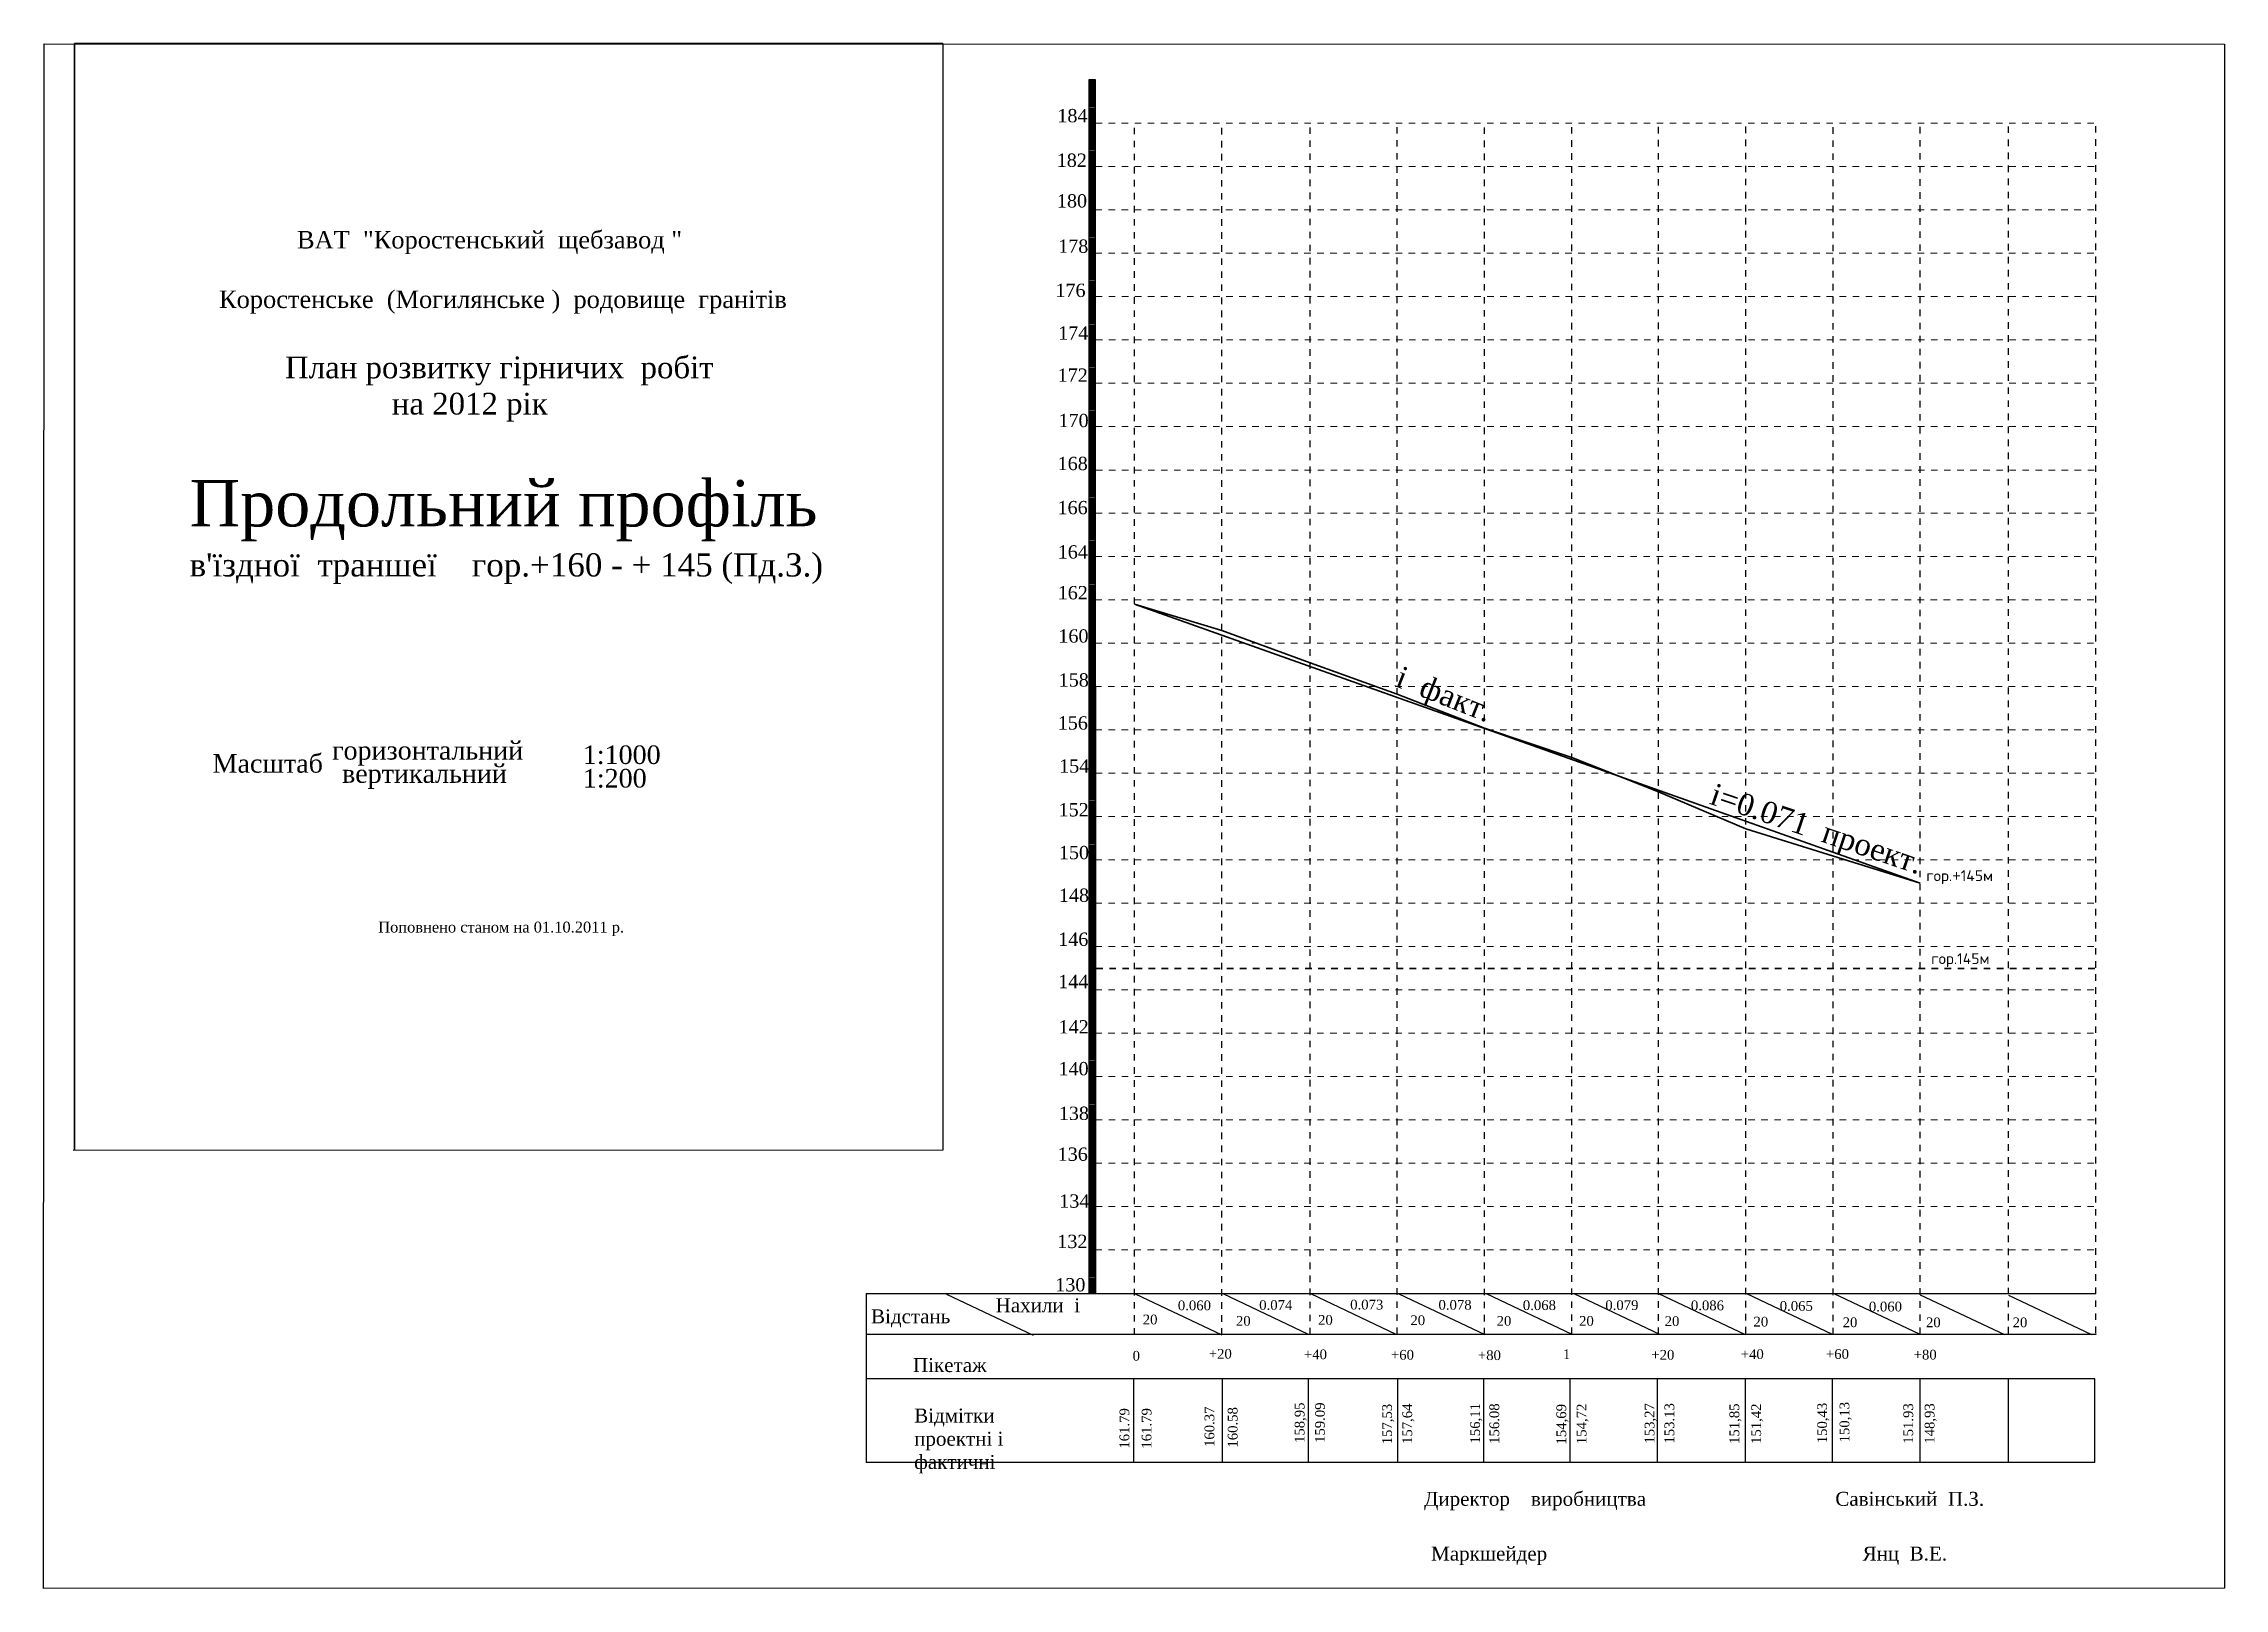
# Model space of a CAD drawing. Header units: millimetres. Extents: x -350 to 1691, y 600 to 2712.
# Drawn here: x -350 to 152, y 1003 to 1358 of the extents above; entities that cross this region are included whole.
import ezdxf

# ---------------------------------------------------------------- set-up
doc = ezdxf.new("R2010")
doc.units = ezdxf.units.MM
doc.linetypes.add('AHIDDEN2', pattern=[3, 1.5, -1.5])
for name, color, linetype in [('Зарам.оф.', 7, 'Continuous'), ('ЗАРАМОЧНОЕ ОФ.', 7, 'Continuous'), ('Окантовка року', 7, 'Continuous'), ('оформлення', 7, 'Continuous'), ('уклон факт', 7, 'Continuous')]:
    doc.layers.add(name, color=color, linetype=linetype)
doc.styles.add('grad', font='grad.shx')

msp = doc.modelspace()

# ---------------------------------------------------------------- texts
at = {"layer": 'ЗАРАМОЧНОЕ ОФ.', "color": 7, "linetype": 'Continuous', "char_height": 4.0163, "attachment_point": 1}
for s, insert, width in [('{\\fTimes New Roman|b0|i0|c204|p18;ВАТ  "Коростенський  щебзавод "                  }', (-291.37, 1314.91), 90.2948), ('{\\fTimes New Roman|b0|i0|c204|p18;   Коростенське  (Могилянське )  родовище  гранітів}', (-313.84, 1301.22), 136.3623)]:
    msp.add_mtext(s, dxfattribs=dict(at, insert=insert, width=width))
at = {"layer": 'ЗАРАМОЧНОЕ ОФ.', "color": 1, "linetype": 'Continuous', "insert": (-322.44, 1286.05), "char_height": 5, "width": 160, "attachment_point": 1}
msp.add_mtext('{\\fTimes New Roman|b0|i0|c204|p18;               План розвитку гірничих  робіт\\P            \\fTimes New Roman|b0|i0|c0|p18;                \\fTimes New Roman|b0|i0|c204|p18;на 20\\fTimes New Roman|b0|i0|c0|p18;12\\fTimes New Roman|b0|i0|c204|p18; рік}', dxfattribs=at)
at = {"layer": 'оформлення', "attachment_point": 1, "style": 'grad'}
for s, insert, char_height, width in [('{\\fTimes New Roman|b0|i0|c204|p18;184}', (-116.59, 1342.96), 3.0585, 6.662), ('{\\fTimes New Roman|b0|i0|c204|p18;182}', (-116.74, 1332.72), 3.0585, 6.662), ('{\\fTimes New Roman|b0|i0|c204|p18;180}', (-116.69, 1323.37), 3.0585, 6.662), ('{\\fTimes New Roman|b0|i0|c204|p18;178}', (-116.4, 1312.95), 3.0585, 6.662), ('{\\fTimes New Roman|b0|i0|c204|p18;176}', (-117.04, 1302.8), 3.0585, 6.662), ('{\\fTimes New Roman|b0|i0|c204|p18;174}', (-116.41, 1292.99), 3.0585, 6.662), ('{\\fTimes New Roman|b0|i0|c204|p18;172}', (-116.52, 1283.3), 3.0585, 6.662), ('{\\fTimes New Roman|b0|i0|c204|p18;170}', (-116.33, 1272.87), 3.0585, 6.662), ('{\\fTimes New Roman|b0|i0|c204|p18;Продольний проф\\fTimes New Roman|b0|i0|c0|p18;i\\fTimes New Roman|b0|i0|c204|p18;ль }', (-316.06, 1257.66), 10.66746, 178.7031), ('{\\fTimes New Roman|b0|i0|c204|p18;168}', (-116.53, 1262.99), 3.0585, 6.662), ('{\\fTimes New Roman|b0|i0|c204|p18;166}', (-116.55, 1252.85), 3.0585, 6.662), ("{\\fTimes New Roman|b0|i0|c204|p18; в\\fTimes New Roman|b0|i0|c0|p18;'\\fTimes New Roman|b0|i0|c204|p18;їздної\\fTimes New Roman|b0|i0|c0|p18;  \\fTimes New Roman|b0|i0|c204|p18;траншеї\\fTimes New Roman|b0|i0|c0|p18; \\fTimes New Roman|b0|i0|c204|p18;   гор.+160\\fTimes New Roman|b0|i0|c0|p18; - + 145\\fTimes New Roman|b0|i0|c204|p18; (Пд.З.) \\P\\fTimes New Roman|b0|i0|c0|p18;  }", (-318.08, 1240.81), 5.33373, 150.5112), ('{\\fTimes New Roman|b0|i0|c204|p18;164}', (-116.51, 1242.66), 3.0585, 6.662), ('{\\fTimes New Roman|b0|i0|c204|p18;162}', (-116.51, 1233.28), 3.0585, 6.662), ('{\\fTimes New Roman|b0|i0|c204|p18;160}', (-116.36, 1223.33), 3.0585, 6.662), ('{\\fTimes New Roman|b0|i0|c204|p18;158}', (-116.29, 1213.22), 3.0585, 6.662), ('{\\fTimes New Roman|b0|i0|c204|p18;156}', (-116.51, 1203.34), 3.0585, 6.662), ('{\\fTimes New Roman|b0|i0|c204|p18;Масштаб}', (-310.78, 1194.63), 4.267, 160.679), ('{\\fTimes New Roman|b0|i0|c204|p18;горизонтальний}', (-283.31, 1197.64), 4.267, 43.1971), ('{\\fTimes New Roman|b0|i0|c204|p18;1\\fTimes New Roman|b0|i0|c0|p18;:1000}', (-225.68, 1196.63), 4.267, 18.9504), ('{\\fTimes New Roman|b0|i0|c204|p18;154}', (-116.18, 1193.44), 3.0585, 6.662), ('{\\fTimes New Roman|b0|i0|c204|p18;вертикальний}', (-281.02, 1192.3), 4.267, 160.679), ('{\\fTimes New Roman|b0|i0|c204|p18;1\\fTimes New Roman|b0|i0|c0|p18;:200}', (-225.67, 1191.22), 4.267, 15.3917), ('{\\fTimes New Roman|b0|i0|c204|p18;152}', (-116.31, 1183.38), 3.0585, 6.662), ('{\\fTimes New Roman|b0|i0|c204|p18;150}', (-116.24, 1173.53), 3.0585, 6.662), ('{\\fTimes New Roman|b0|i0|c204|p18;148}', (-116.23, 1163.73), 3.0585, 6.662), ('{\\fTimes New Roman|b0|i0|c204|p18;146}', (-116.4, 1153.61), 3.0585, 6.662), ('{\\fTimes New Roman|b0|i0|c204|p18;144}', (-116.4, 1143.88), 3.0585, 6.662), ('{\\fTimes New Roman|b0|i0|c204|p18;142}', (-116.3, 1133.46), 3.0585, 6.662), ('{\\fTimes New Roman|b0|i0|c204|p18;140}', (-116.33, 1123.85), 3.0585, 6.662), ('{\\fTimes New Roman|b0|i0|c204|p18;138}', (-116.26, 1113.58), 3.0585, 6.662), ('{\\fTimes New Roman|b0|i0|c204|p18;136}', (-116.52, 1104.19), 3.0585, 8.5763), ('{\\fTimes New Roman|b0|i0|c204|p18;134}', (-116.15, 1093.41), 3.0585, 6.2117), ('{\\fTimes New Roman|b0|i0|c204|p18;132}', (-116.6, 1084.13), 3.0585, 6.3004), ('{\\fTimes New Roman|b0|i0|c204|p18;130}', (-117.07, 1074.16), 3.0585, 8.5763), ('{\\fTimes New Roman|b0|i0|c204|p18;Нахили  і}', (-130.78, 1069.51), 3.2002, 25.5362), ('{\\fTimes New Roman|b0|i0|c0|p18;20}', (-75.54, 1065.44), 2.2402, 3.6464), ('{\\fTimes New Roman|b0|i0|c204|p18;+20}', (-81.78, 1057.88), 2.2402, 5.0454), ('{\\fTimes New Roman|b0|i0|c204|p18;Пікетаж}', (-149.78, 1055.77), 3.2002, 17.3731), ('{\\fTimes New Roman|b0|i0|c0|p18;0}', (-99.29, 1057.43), 2.2402, 1.8995), ('{\\fTimes New Roman|b0|i0|c204|p18;Відмітки  \\C1;проектні\\C7; і фактичні}', (-149.5, 1044.16), 3.2002, 38.1387)]:
    msp.add_mtext(s, dxfattribs=dict(at, insert=insert, char_height=char_height, width=width))
at = {"layer": 'оформлення', "color": 7, "linetype": 'Continuous', "insert": (-272.7, 1156.12), "char_height": 2.5, "width": 56.4823, "attachment_point": 1}
msp.add_mtext('{\\fTimes New Roman|b0|i0|c204|p18;Поповнено станом на 01.10.20\\fTimes New Roman|b0|i0|c0|p18;11\\fTimes New Roman|b0|i0|c204|p18; р.}', dxfattribs=at)
at = {"layer": 'оформлення', "color": 7, "attachment_point": 1, "style": 'grad'}
for s, insert, char_height, width in [('{\\fTimes New Roman|b0|i0|c0|p18;0.\\fTimes New Roman|b0|i0|c204|p18;0\\fTimes New Roman|b0|i0|c0|p18;6\\fTimes New Roman|b0|i0|c204|p18;0}', (-88.89, 1069.01), 2.24017, 10.8194), ('{\\fTimes New Roman|b0|i0|c0|p18;0.\\fTimes New Roman|b0|i0|c204|p18;074}', (-70.19, 1069.1), 2.2402, 10.8194), ('{\\fTimes New Roman|b0|i0|c0|p18;0.\\fTimes New Roman|b0|i0|c204|p18;073}', (-49.28, 1069.19), 2.2402, 10.8194), ('{\\fTimes New Roman|b0|i0|c0|p18;0.\\fTimes New Roman|b0|i0|c204|p18;0\\fTimes New Roman|b0|i0|c0|p18;7\\fTimes New Roman|b0|i0|c204|p18;8}', (-28.98, 1069.13), 2.24017, 10.8194), ('{\\fTimes New Roman|b0|i0|c0|p18;0.\\fTimes New Roman|b0|i0|c204|p18;068}', (-9.59, 1069.06), 2.2402, 10.8194), ('{\\fTimes New Roman|b0|i0|c0|p18;0.\\fTimes New Roman|b0|i0|c204|p18;079}', (9.37, 1069.07), 2.2402, 10.8194), ('{\\fTimes New Roman|b0|i0|c0|p18;0.\\fTimes New Roman|b0|i0|c204|p18;086}', (29.04, 1069.01), 2.2402, 10.8194), ('{\\fTimes New Roman|b0|i0|c0|p18;0.\\fTimes New Roman|b0|i0|c204|p18;0\\fTimes New Roman|b0|i0|c0|p18;6\\fTimes New Roman|b0|i0|c204|p18;5}', (49.46, 1068.89), 2.24017, 10.8194), ('{\\fTimes New Roman|b0|i0|c0|p18;0.\\fTimes New Roman|b0|i0|c204|p18;060}', (69.95, 1068.74), 2.2402, 10.8194), ('{\\fTimes New Roman|b0|i0|c204|p18;Відстань}', (-159.42, 1066.97), 3.2002, 29.8174), ('{\\fTimes New Roman|b0|i0|c0|p18;20}', (-96.96, 1065.76), 2.2402, 3.6464), ('{\\fTimes New Roman|b0|i0|c0|p18;20}', (-56.66, 1065.68), 2.2402, 3.6464), ('{\\fTimes New Roman|b0|i0|c0|p18;20}', (-35.43, 1065.59), 2.2402, 3.6464), ('{\\fTimes New Roman|b0|i0|c0|p18;20}', (-15.62, 1065.44), 2.2402, 3.6464), ('{\\fTimes New Roman|b0|i0|c0|p18;20}', (3.34, 1065.45), 2.2402, 3.6464), ('{\\fTimes New Roman|b0|i0|c0|p18;20}', (23.01, 1065.39), 2.2402, 3.6464), ('{\\fTimes New Roman|b0|i0|c0|p18;20}', (43.43, 1065.27), 2.2402, 3.6464), ('{\\fTimes New Roman|b0|i0|c0|p18;20}', (63.92, 1065.12), 2.2402, 3.6464), ('{\\fTimes New Roman|b0|i0|c0|p18;20}', (83.08, 1065.11), 2.2402, 3.6464), ('{\\fTimes New Roman|b0|i0|c0|p18;20}', (102.99, 1065.1), 2.2402, 3.6464), ('{\\fTimes New Roman|b0|i0|c204|p18;+40}', (-59.91, 1057.75), 2.2402, 5.2224), ('{\\fTimes New Roman|b0|i0|c204|p18;1}', (-0.38, 1057.79), 2.2402, 3.8943), ('{\\fTimes New Roman|b0|i0|c204|p18;+40}', (40.5, 1057.8), 2.2402, 5.1642), ('\\pt2.24017;{\\fTimes New Roman|b0|i0|c204|p18;+60}', (60.08, 1057.83), 2.2402, 5.4063), ('{\\fTimes New Roman|b0|i0|c204|p18;+80}', (80.25, 1057.69), 2.2402, 6.2754), ('{\\fTimes New Roman|b0|i0|c204|p18;+60}', (-39.91, 1057.65), 2.2402, 5.7728), ('{\\fTimes New Roman|b0|i0|c204|p18;+80}', (-19.92, 1057.56), 2.2402, 6.1265), ('{\\fTimes New Roman|b0|i0|c204|p18;+20}', (19.95, 1057.65), 2.2402, 5.8742), ('{\\fTimes New Roman|b0|i0|c204|p18;Директор    виробництв\\fTimes New Roman|b0|i0|c0|p18;a\\fTimes New Roman|b0|i0|c204|p18;                                    Савінський  П.З.}', (-32.3, 1025.01), 3.20024, 149.2123), ('{\\fTimes New Roman|b0|i0|c204|p18;Маркшейдер                                                            Янц  В.Е.}', (-30.68, 1012.42), 3.20024, 129.0135)]:
    msp.add_mtext(s, dxfattribs=dict(at, insert=insert, char_height=char_height, width=width))
at = {"layer": 'оформлення', "width": 9.4431, "attachment_point": 1, "rotation": 90, "style": 'grad'}
for s, insert, char_height in [('{\\fTimes New Roman|b0|i0|c0|p18;\\C1;161.\\fTimes New Roman|b0|i0|c204|p18;79}', (-102.3, 1034.95), 2.2402), ('{\\fTimes New Roman|b0|i0|c0|p18;161.\\fTimes New Roman|b0|i0|c204|p18;79}', (-97.21, 1034.96), 2.2402), ('{\\fTimes New Roman|b0|i0|c0|p18;\\C1;160.\\fTimes New Roman|b0|i0|c204|p18;37}', (-82.75, 1035.33), 2.2402), ('\\pt2.23768;{\\fTimes New Roman|b0|i0|c0|p18;160.\\fTimes New Roman|b0|i0|c204|p18;5\\fTimes New Roman|b0|i0|c0|p18;8}', (-77.42, 1035.2), 2.24017), ('{\\fTimes New Roman|b0|i0|c0|p18;\\C1;15\\fTimes New Roman|b0|i0|c204|p18;8,95}', (-62.03, 1036.25), 2.2402), ('{\\fTimes New Roman|b0|i0|c0|p18;159.\\fTimes New Roman|b0|i0|c204|p18;09}', (-57.35, 1036.26), 2.2402), ('{\\fTimes New Roman|b0|i0|c0|p18;\\C1;15\\fTimes New Roman|b0|i0|c204|p18;7,53}', (-41.91, 1035.95), 2.2402), ('{\\fTimes New Roman|b0|i0|c0|p18;15\\fTimes New Roman|b0|i0|c204|p18;7,64}', (-37.28, 1036.02), 2.2402), ('{\\fTimes New Roman|b0|i0|c0|p18;\\C1;15\\fTimes New Roman|b0|i0|c204|p18;6,11}', (-21.68, 1036.13), 2.2402), ('{\\fTimes New Roman|b0|i0|c0|p18;156.\\fTimes New Roman|b0|i0|c204|p18;08}', (-17.27, 1036.05), 2.2402), ('{\\fTimes New Roman|b0|i0|c0|p18;\\C1;15\\fTimes New Roman|b0|i0|c204|p18;4,69}', (-1.87, 1035.91), 2.2402), ('{\\fTimes New Roman|b0|i0|c0|p18;15\\fTimes New Roman|b0|i0|c204|p18;4,72}', (2.78, 1035.99), 2.2402), ('{\\fTimes New Roman|b0|i0|c0|p18;\\C1;15\\fTimes New Roman|b0|i0|c204|p18;3,27}', (18.41, 1036.11), 2.2402), ('{\\fTimes New Roman|b0|i0|c0|p18;153.\\fTimes New Roman|b0|i0|c204|p18;13}', (22.97, 1036.11), 2.2402), ('{\\fTimes New Roman|b0|i0|c0|p18;\\C1;15\\fTimes New Roman|b0|i0|c204|p18;1,85}', (37.91, 1036.03), 2.2402), ('{\\fTimes New Roman|b0|i0|c0|p18;15\\fTimes New Roman|b0|i0|c204|p18;1,42}', (42.93, 1036.03), 2.2402), ('{\\fTimes New Roman|b0|i0|c0|p18;\\C1;15\\fTimes New Roman|b0|i0|c204|p18;0,43}', (58.09, 1036.19), 2.2402), ('{\\fTimes New Roman|b0|i0|c0|p18;15\\fTimes New Roman|b0|i0|c204|p18;0,13}', (63.22, 1036.39), 2.2402), ('{\\fTimes New Roman|b0|i0|c0|p18;\\C1;151.\\fTimes New Roman|b0|i0|c204|p18;93}', (77.88, 1036.08), 2.2402), ('{\\fTimes New Roman|b0|i0|c0|p18;1\\fTimes New Roman|b0|i0|c204|p18;48,93}', (82.78, 1036.08), 2.2402)]:
    msp.add_mtext(s, dxfattribs=dict(at, insert=insert, char_height=char_height))
at = {"layer": 'уклон факт', "color": 7, "linetype": 'Continuous', "lineweight": 35, "char_height": 5, "attachment_point": 1}
for s, insert, width, rotation in [('{\\fTimes New Roman|b0|i0|c204|p18;і  факт.}', (-37.39, 1215), 47.5182, 338.4011), ('{\\fTimes New Roman|b0|i0|c204|p18;\\C1;і\\fTimes New Roman|b0|i0|c0|p18;=0.0\\fTimes New Roman|b0|i0|c204|p18;71  проект.}', (34.66, 1188.03), 57.1462, 341.2778)]:
    msp.add_mtext(s, dxfattribs=dict(at, insert=insert, width=width, rotation=rotation))
at = {"layer": 'уклон факт', "color": 7, "linetype": 'Continuous', "lineweight": 35, "insert": (83.14, 1167.94), "char_height": 2.5, "width": 22.849, "attachment_point": 1}
msp.add_mtext('{\\Ftxt.shx|c204;гор.}+{\\Ftxt.shx|c204;145м}', dxfattribs=at)
at = {"layer": 'уклон факт', "color": 1, "linetype": 'Continuous', "lineweight": 35, "insert": (84.28, 1148.87), "char_height": 2.5, "width": 18.243, "attachment_point": 1}
msp.add_mtext('{\\Ftxt.shx|c204;гор.145м}', dxfattribs=at)

# ---------------------------------------------------------------- hatches: boundary and pattern name
at = {"layer": 'оформлення'}
for color, points in [(1, [(-109.31, 1346.1), (-107.83, 1346.1), (-107.83, 1349.68), (-109.31, 1349.68)]), (1, [(-109.31, 1343.31), (-107.83, 1343.31), (-107.83, 1346.89), (-109.31, 1346.89)]), (1, [(-109.32, 1339.71), (-107.84, 1339.71), (-107.84, 1343.29), (-109.32, 1343.29)]), (7, [(-109.32, 1336.14), (-107.84, 1336.14), (-107.84, 1339.72), (-109.32, 1339.72)]), (7, [(-109.32, 1333.35), (-107.84, 1333.35), (-107.84, 1336.93), (-109.32, 1336.93)]), (7, [(-109.33, 1329.76), (-107.85, 1329.76), (-107.85, 1333.34), (-109.33, 1333.34)]), (1, [(-109.32, 1326.18), (-107.83, 1326.18), (-107.83, 1329.76), (-109.32, 1329.76)]), (1, [(-109.32, 1323.39), (-107.83, 1323.39), (-107.83, 1326.97), (-109.32, 1326.97)]), (1, [(-109.32, 1319.8), (-107.84, 1319.8), (-107.84, 1323.38), (-109.32, 1323.38)]), (7, [(-109.32, 1316.21), (-107.84, 1316.21), (-107.84, 1319.79), (-109.32, 1319.79)]), (7, [(-109.33, 1309.82), (-107.85, 1309.82), (-107.85, 1313.4), (-109.33, 1313.4)]), (7, [(-109.32, 1313.42), (-107.84, 1313.42), (-107.84, 1317), (-109.32, 1317)]), (1, [(-109.33, 1306.25), (-107.84, 1306.25), (-107.84, 1309.83), (-109.33, 1309.83)]), (1, [(-109.33, 1303.46), (-107.84, 1303.46), (-107.84, 1307.04), (-109.33, 1307.04)]), (1, [(-109.33, 1299.86), (-107.85, 1299.86), (-107.85, 1303.44), (-109.33, 1303.44)]), (7, [(-109.31, 1296.28), (-107.82, 1296.28), (-107.82, 1299.86), (-109.31, 1299.86)]), (7, [(-109.31, 1293.5), (-107.82, 1293.5), (-107.82, 1297.08), (-109.31, 1297.08)]), (7, [(-109.31, 1289.9), (-107.83, 1289.9), (-107.83, 1293.48), (-109.31, 1293.48)]), (1, [(-109.31, 1286.33), (-107.82, 1286.33), (-107.82, 1289.91), (-109.31, 1289.91)]), (1, [(-109.31, 1283.54), (-107.82, 1283.54), (-107.82, 1287.12), (-109.31, 1287.12)]), (1, [(-109.31, 1279.94), (-107.83, 1279.94), (-107.83, 1283.52), (-109.31, 1283.52)]), (7, [(-109.32, 1276.37), (-107.83, 1276.37), (-107.83, 1279.95), (-109.32, 1279.95)]), (7, [(-109.32, 1269.98), (-107.84, 1269.98), (-107.84, 1273.56), (-109.32, 1273.56)]), (7, [(-109.31, 1273.58), (-107.83, 1273.58), (-107.83, 1277.16), (-109.31, 1277.16)]), (1, [(-109.31, 1266.41), (-107.83, 1266.41), (-107.83, 1269.99), (-109.31, 1269.99)]), (1, [(-109.32, 1260.03), (-107.83, 1260.03), (-107.83, 1263.61), (-109.32, 1263.61)]), (1, [(-109.31, 1263.62), (-107.83, 1263.62), (-107.83, 1267.2), (-109.31, 1267.2)]), (7, [(-109.32, 1256.44), (-107.83, 1256.44), (-107.83, 1260.02), (-109.32, 1260.02)]), (7, [(-109.32, 1253.65), (-107.83, 1253.65), (-107.83, 1257.23), (-109.32, 1257.23)]), (7, [(-109.32, 1250.05), (-107.84, 1250.05), (-107.84, 1253.63), (-109.32, 1253.63)]), (1, [(-109.33, 1246.48), (-107.84, 1246.48), (-107.84, 1250.06), (-109.33, 1250.06)]), (1, [(-109.33, 1243.69), (-107.84, 1243.69), (-107.84, 1247.27), (-109.33, 1247.27)]), (1, [(-109.33, 1240.09), (-107.85, 1240.09), (-107.85, 1243.67), (-109.33, 1243.67)]), (7, [(-109.31, 1236.51), (-107.82, 1236.51), (-107.82, 1240.09), (-109.31, 1240.09)]), (7, [(-109.31, 1233.72), (-107.82, 1233.72), (-107.82, 1237.3), (-109.31, 1237.3)]), (7, [(-109.31, 1230.13), (-107.83, 1230.13), (-107.83, 1233.71), (-109.31, 1233.71)]), (1, [(-109.31, 1226.55), (-107.82, 1226.55), (-107.82, 1230.13), (-109.31, 1230.13)]), (1, [(-109.31, 1223.77), (-107.82, 1223.77), (-107.82, 1227.35), (-109.31, 1227.35)]), (1, [(-109.31, 1220.17), (-107.83, 1220.17), (-107.83, 1223.75), (-109.31, 1223.75)]), (7, [(-109.32, 1216.6), (-107.83, 1216.6), (-107.83, 1220.18), (-109.32, 1220.18)]), (7, [(-109.32, 1210.21), (-107.84, 1210.21), (-107.84, 1213.79), (-109.32, 1213.79)]), (7, [(-109.31, 1213.81), (-107.83, 1213.81), (-107.83, 1217.39), (-109.31, 1217.39)]), (1, [(-109.31, 1206.64), (-107.83, 1206.64), (-107.83, 1210.22), (-109.31, 1210.22)]), (1, [(-109.32, 1200.26), (-107.83, 1200.26), (-107.83, 1203.84), (-109.32, 1203.84)]), (1, [(-109.31, 1203.85), (-107.83, 1203.85), (-107.83, 1207.43), (-109.31, 1207.43)]), (7, [(-109.32, 1196.66), (-107.83, 1196.66), (-107.83, 1200.24), (-109.32, 1200.24)]), (7, [(-109.32, 1193.88), (-107.83, 1193.88), (-107.83, 1197.46), (-109.32, 1197.46)]), (7, [(-109.32, 1190.28), (-107.84, 1190.28), (-107.84, 1193.86), (-109.32, 1193.86)]), (1, [(-109.32, 1186.7), (-107.83, 1186.7), (-107.83, 1190.28), (-109.32, 1190.28)]), (1, [(-109.32, 1183.91), (-107.83, 1183.91), (-107.83, 1187.49), (-109.32, 1187.49)]), (1, [(-109.32, 1180.31), (-107.84, 1180.31), (-107.84, 1183.89), (-109.32, 1183.89)]), (7, [(-109.3, 1176.73), (-107.81, 1176.73), (-107.81, 1180.31), (-109.3, 1180.31)]), (7, [(-109.3, 1173.94), (-107.81, 1173.94), (-107.81, 1177.52), (-109.3, 1177.52)]), (7, [(-109.3, 1170.35), (-107.82, 1170.35), (-107.82, 1173.93), (-109.3, 1173.93)]), (1, [(-109.3, 1166.77), (-107.81, 1166.77), (-107.81, 1170.35), (-109.3, 1170.35)]), (1, [(-109.3, 1163.99), (-107.81, 1163.99), (-107.81, 1167.57), (-109.3, 1167.57)]), (1, [(-109.3, 1160.39), (-107.82, 1160.39), (-107.82, 1163.97), (-109.3, 1163.97)]), (7, [(-109.3, 1156.82), (-107.82, 1156.82), (-107.82, 1160.4), (-109.3, 1160.4)]), (7, [(-109.31, 1150.43), (-107.83, 1150.43), (-107.83, 1154.01), (-109.31, 1154.01)]), (7, [(-109.3, 1154.03), (-107.82, 1154.03), (-107.82, 1157.61), (-109.3, 1157.61)]), (1, [(-109.3, 1146.86), (-107.82, 1146.86), (-107.82, 1150.44), (-109.3, 1150.44)]), (1, [(-109.31, 1140.48), (-107.82, 1140.48), (-107.82, 1144.06), (-109.31, 1144.06)]), (1, [(-109.3, 1144.07), (-107.82, 1144.07), (-107.82, 1147.65), (-109.3, 1147.65)]), (7, [(-109.31, 1136.88), (-107.82, 1136.88), (-107.82, 1140.47), (-109.31, 1140.47)]), (7, [(-109.31, 1134.1), (-107.82, 1134.1), (-107.82, 1137.68), (-109.31, 1137.68)]), (7, [(-109.31, 1130.5), (-107.83, 1130.5), (-107.83, 1134.08), (-109.31, 1134.08)]), (1, [(-109.32, 1126.91), (-107.83, 1126.91), (-107.83, 1130.49), (-109.32, 1130.49)]), (1, [(-109.32, 1124.13), (-107.83, 1124.13), (-107.83, 1127.71), (-109.32, 1127.71)]), (1, [(-109.32, 1120.53), (-107.84, 1120.53), (-107.84, 1124.11), (-109.32, 1124.11)]), (7, [(-109.3, 1116.95), (-107.81, 1116.95), (-107.81, 1120.53), (-109.3, 1120.53)]), (7, [(-109.3, 1114.16), (-107.81, 1114.16), (-107.81, 1117.74), (-109.3, 1117.74)]), (7, [(-109.3, 1110.57), (-107.82, 1110.57), (-107.82, 1114.15), (-109.3, 1114.15)]), (1, [(-109.3, 1106.99), (-107.81, 1106.99), (-107.81, 1110.57), (-109.3, 1110.57)]), (1, [(-109.3, 1104.2), (-107.81, 1104.2), (-107.81, 1107.78), (-109.3, 1107.78)]), (1, [(-109.3, 1100.61), (-107.82, 1100.61), (-107.82, 1104.19), (-109.3, 1104.19)]), (7, [(-109.31, 1097.03), (-107.82, 1097.03), (-107.82, 1100.61), (-109.31, 1100.61)]), (7, [(-109.3, 1094.25), (-107.82, 1094.25), (-107.82, 1097.83), (-109.3, 1097.83)]), (7, [(-109.31, 1090.65), (-107.83, 1090.65), (-107.83, 1094.23), (-109.31, 1094.23)]), (1, [(-109.3, 1087.08), (-107.82, 1087.08), (-107.82, 1090.66), (-109.3, 1090.66)]), (1, [(-109.3, 1084.29), (-107.82, 1084.29), (-107.82, 1087.87), (-109.3, 1087.87)]), (1, [(-109.31, 1080.69), (-107.82, 1080.69), (-107.82, 1084.27), (-109.31, 1084.27)]), (7, [(-109.31, 1077.1), (-107.82, 1077.1), (-107.82, 1080.68), (-109.31, 1080.68)]), (7, [(-109.31, 1074.32), (-107.82, 1074.32), (-107.82, 1077.9), (-109.31, 1077.9)]), (7, [(-109.31, 1070.72), (-107.83, 1070.72), (-107.83, 1074.3), (-109.31, 1074.3)])]:
    msp.add_hatch(color=color, dxfattribs=at).paths.add_polyline_path(points)

# ---------------------------------------------------------------- linework, layer by layer
at = {"layer": 'Зарам.оф.', "color": 7, "linetype": 'Continuous', "lineweight": 35}
msp.add_line((-142.91, 1358), (-342.49, 1358), dxfattribs=at)
at = {"layer": 'Зарам.оф.', "color": 7}
msp.add_lwpolyline([(-142.91, 1358), (-142.91, 1103.54), (-342.83, 1103.5), (-342.83, 1103.5), (-342.83, 1103.5)], dxfattribs=at)
at = {"layer": 'Зарам.оф.', "color": 7, "linetype": 'Continuous', "lineweight": 35}
msp.add_lwpolyline([(-342.48, 1103.52), (-342.48, 1358)], dxfattribs=at)
at = {"layer": 'ЗАРАМОЧНОЕ ОФ.', "color": 1, "linetype": 'AHIDDEN2', "lineweight": 35}
msp.add_lwpolyline([(-107.63, 1145.31), (122.1, 1145.31)], dxfattribs=at)
at = {"layer": 'Окантовка року', "color": 7, "linetype": 'Continuous', "lineweight": 30}
for p, q in [((151.67, 1357.88), (151.67, 1002.89)), ((122.13, 1061.31), (122.13, 1061.16)), ((121.89, 1050.95), (121.89, 1051.01))]:
    msp.add_line(p, q, dxfattribs=at)
at = {"layer": 'оформлення', "color": 7, "linetype": 'Continuous', "lineweight": 30}
msp.add_lwpolyline([(151.67, 1002.89), (-349.62, 1002.82), (-349.46, 1357.98), (151.67, 1357.88)], dxfattribs=at)
at = {"layer": 'оформлення', "color": 7}
msp.add_lwpolyline([(-109.34, 1070.68), (-107.78, 1070.68), (-107.81, 1349.7), (-109.34, 1349.7)], close=True, dxfattribs=at)
msp.add_lwpolyline([(-107.82, 1070.68), (-107.82, 1349.66)], dxfattribs=at)
at = {"layer": 'оформлення', "color": 7, "linetype": 'AHIDDEN2', "lineweight": 20}
for points in [[(-107.81, 1339.72), (122.1, 1339.72)], [(-107.8, 1329.76), (122.1, 1329.76)], [(-107.83, 1319.8), (122.1, 1319.8)], [(-107.85, 1309.85), (122.1, 1309.85)], [(-107.77, 1299.88), (122.1, 1299.88)], [(-107.74, 1289.9), (122.1, 1289.9)], [(-107.8, 1279.96), (122.1, 1279.96)], [(-107.79, 1270), (122.1, 1270)], [(-107.75, 1259.96), (122.1, 1259.96)], [(-107.79, 1250.07), (122.1, 1250.07)], [(-107.87, 1240.06), (122.1, 1240.06)], [(-107.86, 1230.1), (122.1, 1230.1)], [(-107.9, 1220.14), (122.1, 1220.14)], [(-107.92, 1210.18), (122.1, 1210.18)], [(-107.83, 1200.22), (122.1, 1200.22)], [(-107.8, 1190.24), (122.1, 1190.24)], [(-107.86, 1180.3), (122.1, 1180.3)], [(-107.85, 1170.34), (122.1, 1170.34)], [(-107.84, 1160.35), (122.1, 1160.35)], [(-107.83, 1150.39), (122.1, 1150.39)], [(-107.86, 1140.43), (122.1, 1140.43)], [(-107.88, 1130.47), (122.1, 1130.47)], [(-107.8, 1120.51), (122.1, 1120.51)], [(-107.77, 1110.53), (122.1, 1110.53)], [(-107.83, 1100.59), (122.1, 1100.59)], [(-107.82, 1090.63), (122.1, 1090.63)], [(-107.87, 1080.69), (122.1, 1080.69)]]:
    msp.add_lwpolyline(points, dxfattribs=at)
at = {"layer": 'оформлення', "color": 7, "linetype": 'AHIDDEN2', "lineweight": 25}
for points in [[(-98.84, 1061.16), (-98.84, 1339.23)], [(-78.78, 1061.12), (-78.78, 1339.41)], [(-58.51, 1061.24), (-58.51, 1339.44)], [(-38.45, 1061.32), (-38.45, 1339.61)], [(-18.43, 1061.22), (-18.43, 1339.42)], [(1.64, 1061.3), (1.64, 1339.59)], [(21.62, 1061.34), (21.62, 1339.54)], [(41.68, 1061.42), (41.68, 1339.71)], [(61.71, 1061.25), (61.71, 1339.45)], [(81.77, 1061.33), (81.77, 1339.63)], [(102.04, 1061.45), (102.04, 1339.65)], [(122.1, 1061.53), (122.1, 1339.83)]]:
    msp.add_lwpolyline(points, dxfattribs=at)
at = {"layer": 'оформлення', "color": 7, "linetype": 'Continuous', "lineweight": 35}
msp.add_lwpolyline([(-98.84, 1229.12), (-78.78, 1223.04), (-58.51, 1215.65), (-38.45, 1208.42), (-18.43, 1200.62), (1.64, 1193.84), (21.62, 1185.98), (41.68, 1177.47), (81.77, 1164.99)], dxfattribs=at)
at = {"layer": 'оформлення', "color": 1, "linetype": 'Continuous', "lineweight": 35}
msp.add_lwpolyline([(-98.84, 1229.12), (81.77, 1164.99)], dxfattribs=at)
at = {"layer": 'оформлення', "color": 7, "linetype": 'Continuous', "lineweight": 25}
for points in [[(-160.56, 1070.59), (-160.56, 1031.73)], [(-160.56, 1070.59), (122.1, 1070.59)], [(-142.08, 1070.47), (-122.17, 1061.04)], [(-98.7, 1070.58), (-78.8, 1061.15)], [(-78.53, 1070.59), (-58.93, 1061.3)], [(-58.39, 1070.59), (-38.77, 1061.29)], [(-38.13, 1070.55), (-18.31, 1061.16)], [(-18.04, 1070.59), (1.64, 1061.26)], [(2.1, 1070.59), (21.8, 1061.25)], [(21.58, 1070.61), (41.49, 1061.18)], [(41.79, 1070.59), (61.35, 1061.32)], [(61.93, 1070.59), (81.51, 1061.31)], [(81.77, 1070.31), (101.11, 1061.16)], [(102.04, 1070.27), (121.13, 1061.23)], [(122.13, 1061.16), (-160.51, 1061.16)], [(121.89, 1051.01), (-160.59, 1051.01)], [(-98.99, 1031.79), (-98.99, 1051.01)], [(-78.65, 1031.79), (-78.65, 1051)], [(-58.84, 1031.74), (-58.84, 1051)], [(-38.32, 1031.75), (-38.32, 1051.01)], [(-18.53, 1031.87), (-18.53, 1051.01)], [(1.26, 1031.75), (1.26, 1051.01)], [(21.34, 1031.79), (21.34, 1051.02)], [(41.57, 1031.8), (41.57, 1051.01)], [(61.6, 1031.73), (61.6, 1051.02)], [(81.74, 1031.73), (81.74, 1050.95)], [(102.08, 1031.73), (102.08, 1050.94)], [(121.89, 1031.74), (121.89, 1050.94)], [(121.89, 1031.74), (-160.53, 1031.74)]]:
    msp.add_lwpolyline(points, dxfattribs=at)

msp.set_redraw_order([(e.dxf.handle, doc.entitydb.next_handle()) for e in msp.query("TEXT MTEXT ATTDEF DIMENSION ARC_DIMENSION")])  # texts and dimensions are drawn at this point

doc.saveas('drawing.dxf')
